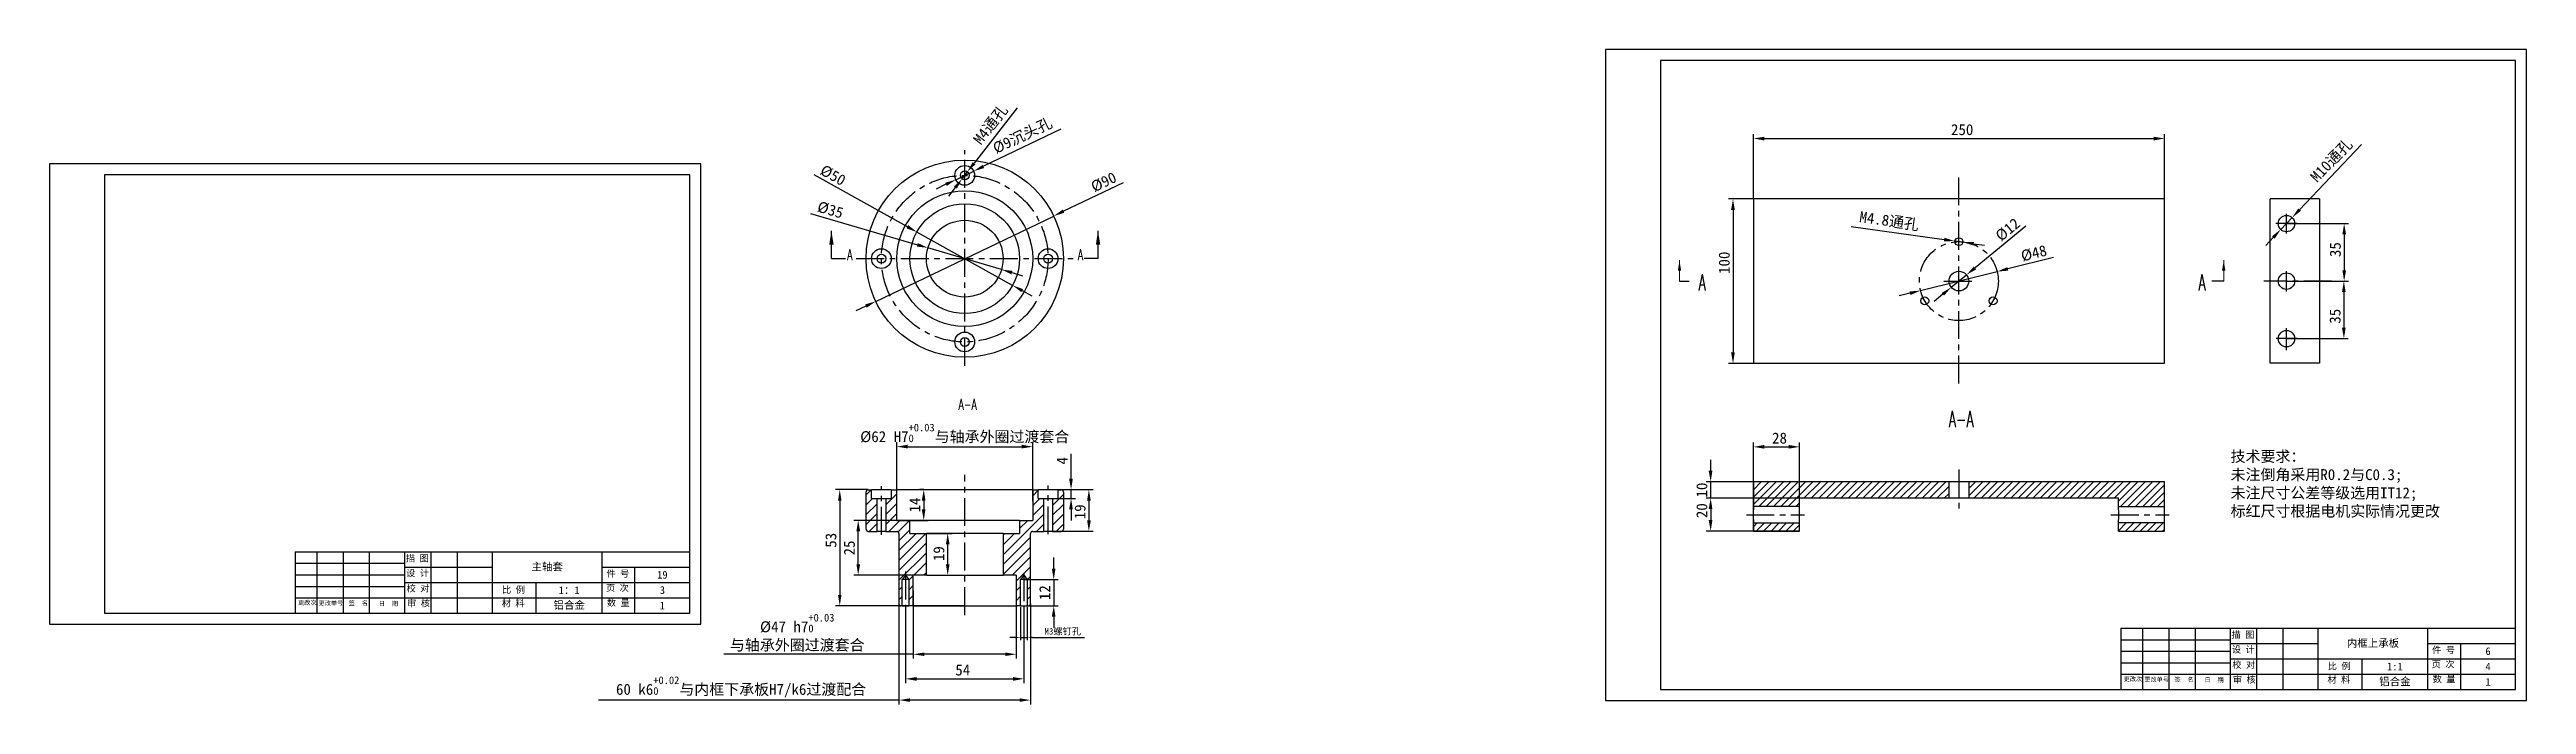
# Model space of a CAD drawing. Header units: millimetres. Extents: x -473 to 6267, y 319 to 3284.
# Drawn here: x 2170 to 3299, y 1808 to 2107 of the extents above; entities that cross this region are included whole.
import ezdxf

# ---------------------------------------------------------------- set-up
doc = ezdxf.new("R2010")
doc.units = ezdxf.units.MM
doc.linetypes.add('CENTERX2', pattern=[20.32, 12.7, -2.54, 2.54, -2.54])
for name, color, linetype in [('10', 7, 'Continuous'), ('SLD-0', 7, 'Continuous'), ('轮廓实线层', 170, 'Continuous')]:
    doc.layers.add(name, color=color, linetype=linetype)
for name, color, linetype, lineweight in [('3mm', 7, 'Continuous', 30), ('中心线层', 1, 'CENTERX2', 25), ('标题栏', 7, 'Continuous', 25)]:
    doc.layers.add(name, color=color, linetype=linetype, lineweight=lineweight)
doc.styles.add('SLDTEXTSTYLE3', font='TXT', dxfattribs={"width": 0.62, "bigfont": 'bigfont'})
doc.styles.add('SLDTEXTSTYLE4', font='TXT', dxfattribs={"width": 0.566667, "bigfont": 'bigfont'})
doc.dimstyles.new('a3', dxfattribs={"dimtxt": 5, "dimasz": 5, "dimexe": 2, "dimexo": 0, "dimgap": 1.524, "dimtad": 1, "dimdec": 1, "dimzin": 0, "dimtxsty": 'Standard', "dimcen": 2.5, "dimazin": 0, "dimtp": 0.21, "dimtfac": 1, "dimtdec": 1, "dimtmove": 0, "dimatfit": 3, "dimfxl": 1, "dimtzin": 0, "dimarcsym": 0})
doc.dimstyles.new('a4', dxfattribs={"dimtxt": 3, "dimasz": 2.5, "dimexe": 1.25, "dimexo": 0.625, "dimtad": 1, "dimtxsty": 'Standard', "dimcen": 2.5, "dimadec": 0, "dimazin": 0, "dimtfac": 1, "dimtmove": 0, "dimatfit": 3, "dimfxl": 1, "dimarcsym": 0})
pattern_1 = [(45, (5697.9843, 3304.0265), (-2.245064, 2.245064), [])]

msp = doc.modelspace()

# ---------------------------------------------------------------- texts
at = {"lineweight": -3, "char_height": 5, "style": 'SLDTEXTSTYLE3'}
for s, insert, attachment_point in [('A', (2533.367, 2015.802), 1), ('A', (2638.655, 2015.802), 1), ('A-A', (2588.325, 1947.483), 2)]:
    msp.add_mtext(s, dxfattribs=dict(at, insert=insert, attachment_point=attachment_point))
at = {"color": 7, "linetype": 'Continuous', "char_height": 7.5, "attachment_point": 1, "style": 'SLDTEXTSTYLE4'}
for insert in [(2921.633, 2004.471), (3149.623, 2004.471)]:
    msp.add_mtext('A', dxfattribs=dict(at, insert=insert))
at = {"layer": '10', "insert": (3041.403, 1942.119), "char_height": 7.5, "attachment_point": 2, "style": 'SLDTEXTSTYLE4'}
msp.add_mtext('A-A', dxfattribs=at)
at = {"layer": 'Defpoints', "attachment_point": 1}
for s, insert, char_height, width in [('{\\fSimSun|b0|i0|c134|p54; 描 图}', (2330.048, 1876.286), 3, 12.20894), ('{\\fSimSun|b0|i0|c134|p54;设 计}', (2332.228, 1869.531), 3, 11.99092), ('{\\fSimSun|b0|i0|c134|p54;件 号}', (2423.577, 1869.313), 3, 14.17108), ('{\\fSimSun|b0|i0|c134|p54;更改次}', (2282.96, 1855.584), 2, 9.37414), ('{\\fSimSun|b0|i0|c134|p54;更改单号}', (2292.331, 1855.366), 2, 12.42695), ('{\\fSimSun|b0|i0|c134|p54;签  名}', (2306.066, 1855.366), 2, 11.99092), ('{\\fSimSun|b0|i0|c134|p54;日  期}', (2319.801, 1855.149), 2, 16.13323), ('{\\fSimSun|b0|i0|c134|p54;校 对}', (2332.446, 1862.557), 3, 11.99092), ('{\\fSimSun|b0|i0|c134|p54;审 核}', (2332.664, 1855.802), 3, 12.20893), ('{\\fSimSun|b0|i0|c134|p54;材 料}', (2375.831, 1855.802), 3, 18.09539), ('{\\fSimSun|b0|i0|c134|p54;比 例}', (2375.959, 1861.936), 3, 12.20893), ('{\\fSimSun|b0|i0|c134|p54;页 次}', (2423.359, 1862.775), 3, 14.60712), ('{\\fSimSun|b0|i0|c134|p54;数 量}', (2423.795, 1856.02), 3, 14.60712)]:
    msp.add_mtext(s, dxfattribs=dict(at, insert=insert, char_height=char_height, width=width))
at = {"layer": 'SLD-0', "linetype": 'Continuous', "lineweight": -3}
for s, width, insert, char_height, attachment_point in [('{\\fSimSun|b0|i0|c134|p54;技术要求：\\P未注倒角采用R0.2与C0.3;\\P未注尺寸公差等级选用IT12;\\P标\\C1;红尺寸\\C256;根据\\C242;\\c2564301;电机实际情况\\C256;更改}', 122.83668, (3164.313, 1923.799), 5, 1), ('{\\fSimSun|b0|i0|c134|p54;内框上承板}', 50, (3229.255, 1835.879), 3.5, 5), ('6', 25, (3281.755, 1832.379), 3.5, 5), ('{\\fSimSun|b0|i0|c134|p54;铝合金}', 30, (3239.255, 1818.379), 3.5, 5), ('{\\fSimSun|b0|i0|c134|p54;1:1}', 30, (3239.255, 1825.379), 3.5, 5), ('4', 25, (3281.755, 1825.379), 3.5, 5), ('1', 25, (3281.755, 1818.379), 3.5, 5)]:
    msp.add_mtext_dynamic_manual_height_columns(s, width=width, gutter_width=17.5, heights=[0], dxfattribs=dict(at, insert=insert, char_height=char_height, attachment_point=attachment_point))
at = {"layer": '标题栏', "linetype": 'Continuous', "lineweight": -3, "char_height": 3.5, "attachment_point": 5}
for s, width, insert in [('{\\fSimSun|b0|i0|c134|p54;主轴套}', 50, (2396.604, 1870.737)), ('19', 25, (2449.104, 1867.237)), ('{\\fSimSun|b0|i0|c134|p54;铝合金}', 30, (2406.604, 1853.237)), ('{\\fSimSun|b0|i0|c134|p54;1：1}', 30, (2406.604, 1860.237)), ('3', 25, (2449.104, 1860.237)), ('1', 25, (2449.104, 1853.237))]:
    msp.add_mtext_dynamic_manual_height_columns(s, width=width, gutter_width=17.5, heights=[0], dxfattribs=dict(at, insert=insert))
at = {"layer": '标题栏', "attachment_point": 1}
for s, insert, char_height, width in [('{\\fSimSun|b0|i0|c134|p54; 描 图}', (3162.698, 1841.428), 3, 12.20894), ('{\\fSimSun|b0|i0|c134|p54;设 计}', (3164.878, 1834.673), 3, 11.99092), ('{\\fSimSun|b0|i0|c134|p54;件 号}', (3256.227, 1834.455), 3, 14.17108), ('{\\fSimSun|b0|i0|c134|p54;更改次}', (3115.61, 1820.726), 2, 9.37414), ('{\\fSimSun|b0|i0|c134|p54;更改单号}', (3124.981, 1820.508), 2, 12.42695), ('{\\fSimSun|b0|i0|c134|p54;签  名}', (3138.716, 1820.508), 2, 11.99092), ('{\\fSimSun|b0|i0|c134|p54;日  期}', (3152.451, 1820.291), 2, 16.13323), ('{\\fSimSun|b0|i0|c134|p54;校 对}', (3165.096, 1827.7), 3, 11.99092), ('{\\fSimSun|b0|i0|c134|p54;审 核}', (3165.314, 1820.944), 3, 12.20893), ('{\\fSimSun|b0|i0|c134|p54;材 料}', (3208.482, 1820.944), 3, 18.09539), ('{\\fSimSun|b0|i0|c134|p54;比 例}', (3208.609, 1827.078), 3, 12.20893), ('{\\fSimSun|b0|i0|c134|p54;页 次}', (3256.009, 1827.917), 3, 14.60712), ('{\\fSimSun|b0|i0|c134|p54;数 量}', (3256.445, 1821.162), 3, 14.60712)]:
    msp.add_mtext(s, dxfattribs=dict(at, insert=insert, char_height=char_height, width=width))

# ---------------------------------------------------------------- blocks, each defined once
blk = doc.blocks.new('*D67')
at = {"layer": 'Defpoints', "color": 0, "transparency": 16777216}
for p in [(2618, 1925.7), (2556, 1900.9), (2618, 1900.9)]:
    blk.add_point(p, dxfattribs=at)
at = {"layer": '轮廓实线层', "color": 0, "lineweight": -2, "transparency": 16777216}
for p, q in [((2556, 1900.9), (2556, 1927.7)), ((2561, 1925.7), (2613, 1925.7)), ((2618, 1900.9), (2618, 1927.7))]:
    blk.add_line(p, q, dxfattribs=at)
at = {"layer": '轮廓实线层', "color": 0, "transparency": 16777216}
for points in [[(2561, 1926.6), (2561, 1924.9), (2556, 1925.7)], [(2613, 1926.6), (2613, 1924.9), (2618, 1925.7)]]:
    blk.add_solid(points, dxfattribs=at)
at = {"layer": '轮廓实线层', "color": 0, "lineweight": -3, "transparency": 16777216, "insert": (2587, 1931.7), "char_height": 5, "width": 125.3, "attachment_point": 5}
blk.add_mtext('%%C62 H7{\\H0.7x;\\S+0.03^ 0;\\fSimSun|b0|i0|c134|p54;\\H1.42857x;与轴承外圈过渡套合}', dxfattribs=at)
blk = doc.blocks.new('*D68')
at = {"layer": 'Defpoints', "color": 0, "transparency": 16777216}
for p in [(2563.5, 1860.1), (2610.5, 1860.1), (2610.5, 1831)]:
    blk.add_point(p, dxfattribs=at)
at = {"layer": '轮廓实线层', "color": 0, "lineweight": -2, "transparency": 16777216}
for p, q in [((2563.5, 1860.1), (2563.5, 1829)), ((2610.5, 1860.1), (2610.5, 1829)), ((2563.5, 1831), (2477.2, 1831)), ((2605.5, 1831), (2568.5, 1831))]:
    blk.add_line(p, q, dxfattribs=at)
at = {"layer": '轮廓实线层', "color": 0, "transparency": 16777216}
for points in [[(2568.5, 1831.8), (2568.5, 1830.2), (2563.5, 1831)], [(2605.5, 1831.8), (2605.5, 1830.2), (2610.5, 1831)]]:
    blk.add_solid(points, dxfattribs=at)
at = {"layer": '轮廓实线层', "color": 0, "lineweight": -3, "transparency": 16777216, "insert": (2510.6, 1840.8), "char_height": 5, "width": 80.262, "attachment_point": 5}
blk.add_mtext('%%C47 h7{\\H0.7x;\\S+0.03^ 0;}\\P{\\fSimSun|b0|i0|c134|p54;\\H1x;与轴承外圈过渡套合}', dxfattribs=at)
blk = doc.blocks.new('*D69')
at = {"layer": 'Defpoints', "color": 0, "transparency": 16777216}
for p in [(2568.3, 1906.1), (2556, 1892.1), (2568.3, 1892.1)]:
    blk.add_point(p, dxfattribs=at)
at = {"layer": '轮廓实线层', "color": 0, "lineweight": -2, "transparency": 16777216}
for p, q in [((2568.3, 1906.1), (2566.3, 1906.1)), ((2568.3, 1901.1), (2568.3, 1897.1)), ((2556, 1892.1), (2570.3, 1892.1))]:
    blk.add_line(p, q, dxfattribs=at)
at = {"layer": '轮廓实线层', "color": 0, "transparency": 16777216}
for points in [[(2567.4, 1901.1), (2569.1, 1901.1), (2568.3, 1906.1)], [(2567.4, 1897.1), (2569.1, 1897.1), (2568.3, 1892.1)]]:
    blk.add_solid(points, dxfattribs=at)
at = {"layer": '轮廓实线层', "color": 0, "lineweight": -3, "transparency": 16777216, "insert": (2564.2, 1899.1), "char_height": 5, "attachment_point": 5, "rotation": 90}
blk.add_mtext('14', dxfattribs=at)
blk = doc.blocks.new('*D70')
at = {"layer": 'Defpoints', "color": 0, "transparency": 16777216}
for p in [(2538.4, 1892.1), (2562, 1892.1), (2569.5, 1867.1)]:
    blk.add_point(p, dxfattribs=at)
at = {"layer": '轮廓实线层', "color": 0, "lineweight": -2, "transparency": 16777216}
for p, q in [((2562, 1892.1), (2536.4, 1892.1)), ((2538.4, 1872.1), (2538.4, 1887.1)), ((2569.5, 1867.1), (2536.4, 1867.1))]:
    blk.add_line(p, q, dxfattribs=at)
at = {"layer": '轮廓实线层', "color": 0, "transparency": 16777216}
for points in [[(2537.6, 1887.1), (2539.3, 1887.1), (2538.4, 1892.1)], [(2537.6, 1872.1), (2539.3, 1872.1), (2538.4, 1867.1)]]:
    blk.add_solid(points, dxfattribs=at)
at = {"layer": '轮廓实线层', "color": 0, "lineweight": -3, "transparency": 16777216, "insert": (2534.4, 1879.5), "char_height": 5, "attachment_point": 5, "rotation": 90}
blk.add_mtext('25', dxfattribs=at)
blk = doc.blocks.new('*D71')
at = {"layer": 'Defpoints', "color": 0, "transparency": 16777216}
for p in [(2569.5, 1886.1), (2569.5, 1867.1), (2579.2, 1867.1)]:
    blk.add_point(p, dxfattribs=at)
at = {"layer": '轮廓实线层', "color": 0, "lineweight": -2, "transparency": 16777216}
for p, q in [((2569.5, 1886.1), (2581.2, 1886.1)), ((2579.2, 1881.1), (2579.2, 1872.1)), ((2569.5, 1867.1), (2581.2, 1867.1))]:
    blk.add_line(p, q, dxfattribs=at)
at = {"layer": '轮廓实线层', "color": 0, "transparency": 16777216}
for points in [[(2578.4, 1881.1), (2580.1, 1881.1), (2579.2, 1886.1)], [(2578.4, 1872.1), (2580.1, 1872.1), (2579.2, 1867.1)]]:
    blk.add_solid(points, dxfattribs=at)
at = {"layer": '轮廓实线层', "color": 0, "lineweight": -3, "transparency": 16777216, "insert": (2575.2, 1876.9), "char_height": 5, "attachment_point": 5, "rotation": 90}
blk.add_mtext('19', dxfattribs=at)
blk = doc.blocks.new('*D72')
at = {"layer": 'Defpoints', "color": 0, "transparency": 16777216}
for p in [(2543, 1906.1), (2530, 1853.1), (2587, 1853.1)]:
    blk.add_point(p, dxfattribs=at)
at = {"layer": '轮廓实线层', "color": 0, "lineweight": -2, "transparency": 16777216}
for p, q in [((2543, 1906.1), (2528, 1906.1)), ((2530, 1901.1), (2530, 1858.1)), ((2587, 1853.1), (2528, 1853.1))]:
    blk.add_line(p, q, dxfattribs=at)
at = {"layer": '轮廓实线层', "color": 0, "transparency": 16777216}
for points in [[(2529.2, 1901.1), (2530.8, 1901.1), (2530, 1906.1)], [(2529.2, 1858.1), (2530.8, 1858.1), (2530, 1853.1)]]:
    blk.add_solid(points, dxfattribs=at)
at = {"layer": '轮廓实线层', "color": 0, "lineweight": -3, "transparency": 16777216, "insert": (2526, 1883), "char_height": 5, "attachment_point": 5, "rotation": 90}
blk.add_mtext('53', dxfattribs=at)
blk = doc.blocks.new('*D73')
at = {"layer": 'Defpoints', "color": 0, "transparency": 16777216}
for p in [(2625, 1906.1), (2625, 1887.1), (2643.6, 1887.1)]:
    blk.add_point(p, dxfattribs=at)
at = {"layer": '轮廓实线层', "color": 0, "lineweight": -2, "transparency": 16777216}
for p, q in [((2625, 1906.1), (2645.6, 1906.1)), ((2643.6, 1901.1), (2643.6, 1892.1)), ((2625, 1887.1), (2645.6, 1887.1))]:
    blk.add_line(p, q, dxfattribs=at)
at = {"layer": '轮廓实线层', "color": 0, "transparency": 16777216}
for points in [[(2642.8, 1901.1), (2644.5, 1901.1), (2643.6, 1906.1)], [(2642.8, 1892.1), (2644.5, 1892.1), (2643.6, 1887.1)]]:
    blk.add_solid(points, dxfattribs=at)
at = {"layer": '轮廓实线层', "color": 0, "lineweight": -3, "transparency": 16777216, "insert": (2639.6, 1896), "char_height": 5, "attachment_point": 5, "rotation": 90}
blk.add_mtext('19', dxfattribs=at)
blk = doc.blocks.new('*D74')
at = {"layer": 'Defpoints', "color": 0, "transparency": 16777216}
for p in [(2614, 1865.1), (2614, 1853.1), (2627.6, 1853.1)]:
    blk.add_point(p, dxfattribs=at)
at = {"layer": '轮廓实线层', "color": 0, "lineweight": -2, "transparency": 16777216}
for p, q in [((2614, 1865.1), (2629.6, 1865.1)), ((2627.6, 1870.1), (2627.6, 1875.1)), ((2627.6, 1865.1), (2627.6, 1853.1)), ((2614, 1853.1), (2629.6, 1853.1)), ((2627.6, 1848.1), (2627.6, 1843.1))]:
    blk.add_line(p, q, dxfattribs=at)
at = {"layer": '轮廓实线层', "color": 0, "transparency": 16777216}
for points in [[(2626.7, 1870.1), (2628.4, 1870.1), (2627.6, 1865.1)], [(2626.7, 1848.1), (2628.4, 1848.1), (2627.6, 1853.1)]]:
    blk.add_solid(points, dxfattribs=at)
at = {"layer": '轮廓实线层', "color": 0, "lineweight": -3, "transparency": 16777216, "insert": (2623.5, 1859.1), "char_height": 5, "attachment_point": 5, "rotation": 90}
blk.add_mtext('12', dxfattribs=at)
blk = doc.blocks.new('*D75')
at = {"layer": 'Defpoints', "color": 0, "transparency": 16777216}
for p in [(2585.8, 2047.9), (2588.2, 2051.1)]:
    blk.add_point(p, dxfattribs=at)
at = {"layer": '轮廓实线层', "color": 0, "lineweight": -2, "transparency": 16777216}
for p, q in [((2610.9, 2080.3), (2591.3, 2055)), ((2585.8, 2047.9), (2588.2, 2051.1)), ((2582.7, 2043.9), (2579.6, 2040))]:
    blk.add_line(p, q, dxfattribs=at)
at = {"layer": '轮廓实线层', "color": 0, "transparency": 16777216}
for points in [[(2582.1, 2044.4), (2583.4, 2043.4), (2585.8, 2047.9)], [(2590.6, 2055.5), (2591.9, 2054.5), (2588.2, 2051.1)]]:
    blk.add_solid(points, dxfattribs=at)
at = {"layer": '轮廓实线层', "color": 0, "lineweight": -3, "transparency": 16777216, "insert": (2598.9, 2072.5), "char_height": 5, "width": 26.347, "attachment_point": 5, "rotation": 52.2201}
blk.add_mtext('M4{\\fSimSun|b0|i0|c134|p54;通孔}', dxfattribs=at)
blk = doc.blocks.new('*D76')
at = {"layer": 'Defpoints', "color": 0, "transparency": 16777216}
for p in [(2582.9, 2047.5), (2591.1, 2051.4)]:
    blk.add_point(p, dxfattribs=at)
at = {"layer": '轮廓实线层', "color": 0, "lineweight": -2, "transparency": 16777216}
for p, q in [((2630.9, 2070.6), (2595.6, 2053.6)), ((2578.4, 2045.4), (2573.9, 2043.2)), ((2582.9, 2047.5), (2591.1, 2051.4))]:
    blk.add_line(p, q, dxfattribs=at)
at = {"layer": '轮廓实线层', "color": 0, "transparency": 16777216}
for points in [[(2578.1, 2046.1), (2578.8, 2044.6), (2582.9, 2047.5)], [(2595.2, 2054.3), (2595.9, 2052.8), (2591.1, 2051.4)]]:
    blk.add_solid(points, dxfattribs=at)
at = {"layer": '轮廓实线层', "color": 0, "lineweight": -3, "transparency": 16777216, "insert": (2613.4, 2067.5), "char_height": 5, "width": 37.684, "attachment_point": 5, "rotation": 25.6791}
blk.add_mtext('%%C9{\\fSimSun|b0|i0|c134|p54;沉头孔}', dxfattribs=at)
blk = doc.blocks.new('*D77')
at = {"layer": 'Defpoints', "color": 0, "transparency": 16777216}
for p in [(2629.5, 1906.1), (2629.5, 1902.1), (2635.5, 1902.1)]:
    blk.add_point(p, dxfattribs=at)
at = {"layer": '轮廓实线层', "color": 0, "lineweight": -2, "transparency": 16777216}
for p, q in [((2635.5, 1911.1), (2635.5, 1922.5)), ((2629.5, 1906.1), (2637.5, 1906.1)), ((2629.5, 1902.1), (2637.5, 1902.1)), ((2635.5, 1902.1), (2635.5, 1906.1)), ((2635.5, 1897.1), (2635.5, 1892.1))]:
    blk.add_line(p, q, dxfattribs=at)
at = {"layer": '轮廓实线层', "color": 0, "transparency": 16777216}
for points in [[(2634.6, 1911.1), (2636.3, 1911.1), (2635.5, 1906.1)], [(2634.6, 1897.1), (2636.3, 1897.1), (2635.5, 1902.1)]]:
    blk.add_solid(points, dxfattribs=at)
at = {"layer": '轮廓实线层', "color": 0, "lineweight": -3, "transparency": 16777216, "insert": (2631.4, 1919.3), "char_height": 5, "attachment_point": 5, "rotation": 90}
blk.add_mtext('4', dxfattribs=at)
blk = doc.blocks.new('*D78')
at = {"layer": 'Defpoints', "color": 0, "transparency": 16777216}
for p in [(2557, 1854.1), (2617, 1854.1), (2617, 1810.1)]:
    blk.add_point(p, dxfattribs=at)
at = {"layer": '轮廓实线层', "color": 0, "lineweight": -2, "transparency": 16777216}
for p, q in [((2557, 1854.1), (2557, 1808.1)), ((2617, 1854.1), (2617, 1808.1)), ((2557, 1810.1), (2419.9, 1810.1)), ((2612, 1810.1), (2562, 1810.1))]:
    blk.add_line(p, q, dxfattribs=at)
at = {"layer": '轮廓实线层', "color": 0, "transparency": 16777216}
for points in [[(2562, 1810.9), (2562, 1809.3), (2557, 1810.1)], [(2612, 1810.9), (2612, 1809.3), (2617, 1810.1)]]:
    blk.add_solid(points, dxfattribs=at)
at = {"layer": '轮廓实线层', "color": 0, "lineweight": -3, "transparency": 16777216, "insert": (2485, 1816.1), "char_height": 5, "width": 128.565, "attachment_point": 5}
blk.add_mtext('60 k6{\\H0.7x;\\S+0.02^ 0;\\fSimSun|b0|i0|c134|p54;\\H1.42857x;与内框下承板H7/k6过渡配合}', dxfattribs=at)
blk = doc.blocks.new('*D79')
at = {"layer": 'Defpoints', "color": 0, "transparency": 16777216}
for p in [(2627.6, 2030.9), (2546.4, 1992)]:
    blk.add_point(p, dxfattribs=at)
at = {"layer": '轮廓实线层', "color": 0, "lineweight": -2, "transparency": 16777216}
for p, q in [((2659.2, 2046.1), (2632.1, 2033.1)), ((2546.4, 1992), (2627.6, 2030.9)), ((2541.9, 1989.8), (2537.4, 1987.7))]:
    blk.add_line(p, q, dxfattribs=at)
at = {"layer": '轮廓实线层', "color": 0, "transparency": 16777216}
for points in [[(2631.7, 2033.9), (2632.4, 2032.4), (2627.6, 2030.9)], [(2541.6, 1990.6), (2542.3, 1989.1), (2546.4, 1992)]]:
    blk.add_solid(points, dxfattribs=at)
at = {"layer": '轮廓实线层', "color": 0, "lineweight": -3, "transparency": 16777216, "insert": (2650.4, 2046.4), "char_height": 5, "attachment_point": 5, "rotation": 25.6467}
blk.add_mtext('%%C90', dxfattribs=at)
blk = doc.blocks.new('*D80')
at = {"layer": 'Defpoints', "color": 0, "transparency": 16777216}
for p in [(2565.2, 2023.6), (2608.8, 1999.3)]:
    blk.add_point(p, dxfattribs=at)
at = {"layer": '轮廓实线层', "color": 0, "lineweight": -2, "transparency": 16777216}
for p, q in [((2518.2, 2049.8), (2560.8, 2026.1)), ((2608.8, 1999.3), (2565.2, 2023.6)), ((2613.2, 1996.9), (2617.6, 1994.5))]:
    blk.add_line(p, q, dxfattribs=at)
at = {"layer": '轮廓实线层', "color": 0, "transparency": 16777216}
for points in [[(2561.2, 2026.8), (2560.4, 2025.3), (2565.2, 2023.6)], [(2613.6, 1997.6), (2612.8, 1996.2), (2608.8, 1999.3)]]:
    blk.add_solid(points, dxfattribs=at)
at = {"layer": '轮廓实线层', "color": 0, "lineweight": -3, "transparency": 16777216, "insert": (2526.9, 2049.5), "char_height": 5, "attachment_point": 5, "rotation": 330.9048}
blk.add_mtext('%%C50', dxfattribs=at)
blk = doc.blocks.new('*D81')
at = {"layer": 'Defpoints', "color": 0, "transparency": 16777216}
for p in [(2570.2, 2016.4), (2603.8, 2006.5)]:
    blk.add_point(p, dxfattribs=at)
at = {"layer": '轮廓实线层', "color": 0, "lineweight": -2, "transparency": 16777216}
for p, q in [((2516.7, 2032.1), (2565.4, 2017.8)), ((2603.8, 2006.5), (2570.2, 2016.4)), ((2608.6, 2005.1), (2613.4, 2003.7))]:
    blk.add_line(p, q, dxfattribs=at)
at = {"layer": '轮廓实线层', "color": 0, "transparency": 16777216}
for points in [[(2565.6, 2018.6), (2565.2, 2017), (2570.2, 2016.4)], [(2608.8, 2005.9), (2608.3, 2004.3), (2603.8, 2006.5)]]:
    blk.add_solid(points, dxfattribs=at)
at = {"layer": '轮廓实线层', "color": 0, "lineweight": -3, "transparency": 16777216, "insert": (2525.7, 2033.7), "char_height": 5, "attachment_point": 5, "rotation": 343.6088}
blk.add_mtext('%%C35', dxfattribs=at)
blk = doc.blocks.new('*D93')
at = {"layer": 'Defpoints', "color": 0, "transparency": 16777216}
for p in [(3134.2, 2066.3), (2946.7, 2038.7), (3134.2, 2038.7)]:
    blk.add_point(p, dxfattribs=at)
at = {"layer": '轮廓实线层', "color": 0, "lineweight": -2, "transparency": 16777216}
for p, q in [((2946.7, 2038.7), (2946.7, 2068.3)), ((3134.2, 2038.7), (3134.2, 2068.3)), ((2951.7, 2066.3), (3129.2, 2066.3))]:
    blk.add_line(p, q, dxfattribs=at)
at = {"layer": '轮廓实线层', "color": 0, "transparency": 16777216}
for points in [[(2951.7, 2067.1), (2951.7, 2065.4), (2946.7, 2066.3)], [(3129.2, 2067.1), (3129.2, 2065.4), (3134.2, 2066.3)]]:
    blk.add_solid(points, dxfattribs=at)
at = {"layer": '轮廓实线层', "color": 0, "lineweight": -3, "transparency": 16777216, "insert": (3041.9, 2070.3), "char_height": 5, "attachment_point": 5}
blk.add_mtext('250', dxfattribs=at)
blk = doc.blocks.new('*D94')
at = {"layer": 'Defpoints', "color": 0, "transparency": 16777216}
for p in [(2946.7, 2038.7), (2937.4, 1963.7), (2946.7, 1963.7)]:
    blk.add_point(p, dxfattribs=at)
at = {"layer": '轮廓实线层', "color": 0, "lineweight": -2, "transparency": 16777216}
for p, q in [((2946.7, 2038.7), (2935.4, 2038.7)), ((2937.4, 2033.7), (2937.4, 1968.7)), ((2946.7, 1963.7), (2935.4, 1963.7))]:
    blk.add_line(p, q, dxfattribs=at)
at = {"layer": '轮廓实线层', "color": 0, "transparency": 16777216}
for points in [[(2936.5, 2033.7), (2938.2, 2033.7), (2937.4, 2038.7)], [(2936.5, 1968.7), (2938.2, 1968.7), (2937.4, 1963.7)]]:
    blk.add_solid(points, dxfattribs=at)
at = {"layer": '轮廓实线层', "color": 0, "lineweight": -3, "transparency": 16777216, "insert": (2933.4, 2009.6), "char_height": 5, "attachment_point": 5, "rotation": 90}
blk.add_mtext('100', dxfattribs=at)
blk = doc.blocks.new('*D95')
at = {"layer": 'Defpoints', "color": 0, "transparency": 16777216}
for p in [(3043.9, 2004.1), (3036.9, 1998.4)]:
    blk.add_point(p, dxfattribs=at)
at = {"layer": '轮廓实线层', "color": 0, "lineweight": -2, "transparency": 16777216}
for p, q in [((3070.9, 2026.3), (3047.8, 2007.3)), ((3036.9, 1998.4), (3043.9, 2004.1)), ((3033.1, 1995.2), (3029.2, 1992))]:
    blk.add_line(p, q, dxfattribs=at)
at = {"layer": '轮廓实线层', "color": 0, "transparency": 16777216}
for points in [[(3047.2, 2007.9), (3048.3, 2006.6), (3043.9, 2004.1)], [(3032.5, 1995.8), (3033.6, 1994.6), (3036.9, 1998.4)]]:
    blk.add_solid(points, dxfattribs=at)
at = {"layer": '轮廓实线层', "color": 0, "lineweight": -3, "transparency": 16777216, "insert": (3062.7, 2024.7), "char_height": 5, "attachment_point": 5, "rotation": 39.3511}
blk.add_mtext('%%C12', dxfattribs=at)
blk = doc.blocks.new('*D96')
at = {"layer": 'Defpoints', "color": 0, "transparency": 16777216}
for p in [(3057.9, 2005.6), (3022.9, 1996.9)]:
    blk.add_point(p, dxfattribs=at)
at = {"layer": '轮廓实线层', "color": 0, "lineweight": -2, "transparency": 16777216}
for p, q in [((3083.5, 2012), (3062.7, 2006.8)), ((3022.9, 1996.9), (3057.9, 2005.6)), ((3018.1, 1995.7), (3013.2, 1994.5))]:
    blk.add_line(p, q, dxfattribs=at)
at = {"layer": '轮廓实线层', "color": 0, "transparency": 16777216}
for points in [[(3062.5, 2007.6), (3062.9, 2006), (3057.9, 2005.6)], [(3017.9, 1996.5), (3018.3, 1994.9), (3022.9, 1996.9)]]:
    blk.add_solid(points, dxfattribs=at)
at = {"layer": '轮廓实线层', "color": 0, "lineweight": -3, "transparency": 16777216, "insert": (3074.6, 2013.9), "char_height": 5, "attachment_point": 5, "rotation": 13.9988}
blk.add_mtext('%%C48', dxfattribs=at)
blk = doc.blocks.new('*D97')
at = {"layer": 'Defpoints', "color": 0, "transparency": 16777216}
for p in [(3038.6, 2019.5), (3042.2, 2019)]:
    blk.add_point(p, dxfattribs=at)
at = {"layer": '轮廓实线层', "color": 0, "lineweight": -2, "transparency": 16777216}
for p, q in [((2991.3, 2026.1), (3033.7, 2020.2)), ((3042.2, 2019), (3038.6, 2019.5)), ((3047.1, 2018.3), (3052.1, 2017.6))]:
    blk.add_line(p, q, dxfattribs=at)
at = {"layer": '轮廓实线层', "color": 0, "transparency": 16777216}
for points in [[(3033.8, 2021), (3033.6, 2019.4), (3038.6, 2019.5)], [(3047.3, 2019.1), (3047, 2017.5), (3042.2, 2019)]]:
    blk.add_solid(points, dxfattribs=at)
at = {"layer": '轮廓实线层', "color": 0, "lineweight": -3, "transparency": 16777216, "insert": (3008.6, 2028.5), "char_height": 5, "width": 39.306, "attachment_point": 5, "rotation": 351.9816}
blk.add_mtext('M4.8{\\fSimSun|b0|i0|c134|p54;通孔}', dxfattribs=at)
blk = doc.blocks.new('*D98')
at = {"layer": 'Defpoints', "color": 0, "transparency": 16777216}
for p in [(2927.2, 1909.7), (2946.7, 1909.7), (2967.7, 1902.2)]:
    blk.add_point(p, dxfattribs=at)
at = {"layer": '轮廓实线层', "color": 0, "lineweight": -2, "transparency": 16777216}
for p, q in [((2946.7, 1909.7), (2925.2, 1909.7)), ((2927.2, 1914.7), (2927.2, 1919.7)), ((2927.2, 1902.2), (2927.2, 1909.7)), ((2967.7, 1902.2), (2925.2, 1902.2)), ((2927.2, 1897.2), (2927.2, 1892.2))]:
    blk.add_line(p, q, dxfattribs=at)
at = {"layer": '轮廓实线层', "color": 0, "transparency": 16777216}
for points in [[(2926.3, 1914.7), (2928, 1914.7), (2927.2, 1909.7)], [(2926.3, 1897.2), (2928, 1897.2), (2927.2, 1902.2)]]:
    blk.add_solid(points, dxfattribs=at)
at = {"layer": '轮廓实线层', "color": 0, "lineweight": -3, "transparency": 16777216, "insert": (2923.2, 1905.9), "char_height": 5, "attachment_point": 5, "rotation": 90}
blk.add_mtext('10', dxfattribs=at)
blk = doc.blocks.new('*D99')
at = {"layer": 'Defpoints', "color": 0, "transparency": 16777216}
for p in [(2967.7, 1902.2), (2927.2, 1887.2), (2967.7, 1887.2)]:
    blk.add_point(p, dxfattribs=at)
at = {"layer": '轮廓实线层', "color": 0, "lineweight": -2, "transparency": 16777216}
for p, q in [((2967.7, 1902.2), (2925.2, 1902.2)), ((2967.7, 1887.2), (2925.2, 1887.2)), ((2927.2, 1897.2), (2927.2, 1892.2))]:
    blk.add_line(p, q, dxfattribs=at)
at = {"layer": '轮廓实线层', "color": 0, "transparency": 16777216}
for points in [[(2926.3, 1897.2), (2928, 1897.2), (2927.2, 1902.2)], [(2926.3, 1892.2), (2928, 1892.2), (2927.2, 1887.2)]]:
    blk.add_solid(points, dxfattribs=at)
at = {"layer": '轮廓实线层', "color": 0, "lineweight": -3, "transparency": 16777216, "insert": (2923.2, 1896.5), "char_height": 5, "attachment_point": 5, "rotation": 90}
blk.add_mtext('20', dxfattribs=at)
blk = doc.blocks.new('*D100')
at = {"layer": 'Defpoints', "color": 0, "transparency": 16777216}
for p in [(2967.7, 1925.6), (2946.7, 1887.2), (2967.7, 1887.2)]:
    blk.add_point(p, dxfattribs=at)
at = {"layer": '轮廓实线层', "color": 0, "lineweight": -2, "transparency": 16777216}
for p, q in [((2946.7, 1887.2), (2946.7, 1927.6)), ((2951.7, 1925.6), (2962.7, 1925.6)), ((2967.7, 1887.2), (2967.7, 1927.6))]:
    blk.add_line(p, q, dxfattribs=at)
at = {"layer": '轮廓实线层', "color": 0, "transparency": 16777216}
for points in [[(2951.7, 1926.5), (2951.7, 1924.8), (2946.7, 1925.6)], [(2962.7, 1926.5), (2962.7, 1924.8), (2967.7, 1925.6)]]:
    blk.add_solid(points, dxfattribs=at)
at = {"layer": '轮廓实线层', "color": 0, "lineweight": -3, "transparency": 16777216, "insert": (2958.6, 1929.6), "char_height": 5, "attachment_point": 5}
blk.add_mtext('28', dxfattribs=at)
blk = doc.blocks.new('*D101')
at = {"layer": 'Defpoints', "color": 0, "transparency": 16777216}
for p in [(3189.9, 2027.5), (3189.8, 2001.2), (3216.1, 2001.2)]:
    blk.add_point(p, dxfattribs=at)
at = {"layer": '轮廓实线层', "color": 0, "lineweight": -2, "transparency": 16777216}
for p, q in [((3189.9, 2027.5), (3218.1, 2027.5)), ((3216.1, 2022.5), (3216.1, 2006.2)), ((3189.8, 2001.2), (3218.1, 2001.2))]:
    blk.add_line(p, q, dxfattribs=at)
at = {"layer": '轮廓实线层', "color": 0, "transparency": 16777216}
for points in [[(3215.3, 2022.5), (3217, 2022.5), (3216.1, 2027.5)], [(3215.3, 2006.2), (3217, 2006.2), (3216.1, 2001.2)]]:
    blk.add_solid(points, dxfattribs=at)
at = {"layer": '轮廓实线层', "color": 0, "lineweight": -3, "transparency": 16777216, "insert": (3212.1, 2015.6), "char_height": 5, "attachment_point": 5, "rotation": 90}
blk.add_mtext('35', dxfattribs=at)
blk = doc.blocks.new('*D102')
at = {"layer": 'Defpoints', "color": 0, "transparency": 16777216}
for p in [(3189.8, 2001.2), (3189.8, 1975), (3216, 1975)]:
    blk.add_point(p, dxfattribs=at)
at = {"layer": '轮廓实线层', "color": 0, "lineweight": -2, "transparency": 16777216}
for p, q in [((3189.8, 2001.2), (3218, 2001.2)), ((3216, 1996.2), (3216, 1980)), ((3189.8, 1975), (3218, 1975))]:
    blk.add_line(p, q, dxfattribs=at)
at = {"layer": '轮廓实线层', "color": 0, "transparency": 16777216}
for points in [[(3215.1, 1996.2), (3216.8, 1996.2), (3216, 2001.2)], [(3215.1, 1980), (3216.8, 1980), (3216, 1975)]]:
    blk.add_solid(points, dxfattribs=at)
at = {"layer": '轮廓实线层', "color": 0, "lineweight": -3, "transparency": 16777216, "insert": (3212, 1985.2), "char_height": 5, "attachment_point": 5, "rotation": 90}
blk.add_mtext('35', dxfattribs=at)
blk = doc.blocks.new('*D103')
at = {"layer": 'Defpoints', "color": 0, "transparency": 16777216}
for p in [(3187.2, 2024.8), (3192.4, 2030.2)]:
    blk.add_point(p, dxfattribs=at)
at = {"layer": '轮廓实线层', "color": 0, "lineweight": -2, "transparency": 16777216}
for p, q in [((3224, 2063.5), (3195.8, 2033.8)), ((3187.2, 2024.8), (3192.4, 2030.2)), ((3183.8, 2021.1), (3180.4, 2017.5))]:
    blk.add_line(p, q, dxfattribs=at)
at = {"layer": '轮廓实线层', "color": 0, "transparency": 16777216}
for points in [[(3195.2, 2034.4), (3196.4, 2033.3), (3192.4, 2030.2)], [(3183.2, 2021.7), (3184.4, 2020.6), (3187.2, 2024.8)]]:
    blk.add_solid(points, dxfattribs=at)
at = {"layer": '轮廓实线层', "color": 0, "lineweight": -3, "transparency": 16777216, "insert": (3210.4, 2056.1), "char_height": 5, "attachment_point": 5, "rotation": 46.5294}
blk.add_mtext('M10{\\fSimSun|b0|i0|c134|p54;通孔}', dxfattribs=at)
blk = doc.blocks.new('*D11')
at = {"layer": 'Defpoints', "color": 0, "transparency": 16777216}
for p in [(2560, 1852.3), (2614, 1852.2), (2614, 1819.8)]:
    blk.add_point(p, dxfattribs=at)
at = {"layer": '轮廓实线层', "color": 0, "lineweight": -2, "transparency": 16777216}
for p, q in [((2560, 1852.3), (2560, 1817.8)), ((2614, 1852.2), (2614, 1817.8)), ((2565, 1819.8), (2609, 1819.8))]:
    blk.add_line(p, q, dxfattribs=at)
at = {"layer": '轮廓实线层', "color": 0, "transparency": 16777216}
for points in [[(2565, 1820.6), (2565, 1818.9), (2560, 1819.8)], [(2609, 1820.6), (2609, 1818.9), (2614, 1819.8)]]:
    blk.add_solid(points, dxfattribs=at)
at = {"layer": '轮廓实线层', "color": 0, "lineweight": -3, "transparency": 16777216, "insert": (2586.1, 1823.8), "char_height": 5, "attachment_point": 5}
blk.add_mtext('54', dxfattribs=at)
blk = doc.blocks.new('*D12')
at = {"layer": 'Defpoints', "color": 0, "transparency": 16777216}
for p in [(2612.5, 1853.1), (2615.5, 1853.1), (2615.5, 1838.7)]:
    blk.add_point(p, dxfattribs=at)
at = {"layer": '轮廓实线层', "color": 0, "lineweight": -2, "transparency": 16777216}
for p, q in [((2612.5, 1852.5), (2612.5, 1837.4)), ((2615.5, 1852.5), (2615.5, 1837.4)), ((2610, 1838.7), (2607.5, 1838.7)), ((2612.5, 1838.7), (2615.5, 1838.7)), ((2618, 1838.7), (2641.6, 1838.7))]:
    blk.add_line(p, q, dxfattribs=at)
at = {"layer": '轮廓实线层', "color": 0, "transparency": 16777216}
for points in [[(2610, 1839.1), (2610, 1838.3), (2612.5, 1838.7)], [(2618, 1839.1), (2618, 1838.3), (2615.5, 1838.7)]]:
    blk.add_solid(points, dxfattribs=at)
at = {"layer": '轮廓实线层', "color": 0, "lineweight": -3, "transparency": 16777216, "insert": (2631.7, 1841.3), "char_height": 3, "attachment_point": 5}
blk.add_mtext('M3{\\fSimSun|b0|i0|c134|p54;螺钉孔}', dxfattribs=at)

# ---------------------------------------------------------------- dimensions: what is measured, and where the dimension line sits
at = {"layer": '轮廓实线层', "lineweight": -3}
for p1, p2, text, picture, middle in [((2582.942, 2047.522), (2591.053, 2051.422), '%%C9{\\fSimSun|b0|i0|c134|p54;沉头孔}', '*D76', (2613.397, 2067.482)), ((2585.773, 2047.891), (2588.223, 2051.053), 'M4{\\fSimSun|b0|i0|c134|p54;通孔}', '*D75', (2598.889, 2072.545))]:
    dim = msp.add_diameter_dim_2p(p1=p1, p2=p2, text=text, dimstyle='a3', dxfattribs=at)
    dim.commit()
    dim.dimension.update_dxf_attribs({"geometry": picture, "text_midpoint": middle})
for base, p1, p2, text, dimstyle, picture, middle in [((3134.158, 2066.254), (2946.658, 2038.728), (3134.158, 2038.728), '250', 'a3', '*D93', (3041.897, 2066.254)), ((2617.998, 1925.726), (2555.998, 1900.927), (2617.998, 1900.927), '%%C62 H7{\\H0.7x;\\S+0.03^ 0;\\fSimSun|b0|i0|c134|p54;\\H1.42857x;与轴承外圈过渡套合}', 'a3', '*D67', (2586.998, 1925.726)), ((2967.658, 1925.62), (2946.658, 1887.16), (2967.658, 1887.16), '28', 'a3', '*D100', (2958.616, 1925.62)), ((2616.998, 1810.097), (2556.998, 1854.082), (2616.998, 1854.082), '60 k6{\\H0.7x;\\S+0.02^ 0;\\fSimSun|b0|i0|c134|p54;\\H1.42857x;与内框下承板H7/k6过渡配合}', 'a3', '*D78', (2485.04, 1810.097)), ((2610.498, 1830.998), (2563.498, 1860.082), (2610.498, 1860.082), '%%C47 h7{\\H0.7x;\\S+0.03^ 0;}\\P{\\fSimSun|b0|i0|c134|p54;\\H1x;与轴承外圈过渡套合}', 'a3', '*D68', (2510.572, 1830.998)), ((2615.498, 1838.687), (2612.498, 1853.082), (2615.498, 1853.082), 'M3{\\fSimSun|b0|i0|c134|p54;螺钉孔}', 'a4', '*D12', (2631.66, 1838.687)), ((2613.998, 1819.759), (2559.998, 1852.271), (2613.998, 1852.17), '54', 'a3', '*D11', (2586.078, 1819.759))]:
    dim = msp.add_linear_dim(base=base, p1=p1, p2=p2, text=text, dimstyle=dimstyle, dxfattribs=at)
    dim.commit()
    dim.dimension.update_dxf_attribs({"geometry": picture, "text_midpoint": middle, "dimtype": 160})
for p1, p2, text, picture, middle in [((3187.242, 2024.756), (3192.402, 2030.199), 'M10{\\fSimSun|b0|i0|c134|p54;通孔}', '*D103', (3213.833, 2052.806)), ((2608.843, 1999.315), (2565.152, 2023.628), '%%C50', '*D80', (2524.95, 2046)), ((2546.431, 1991.995), (2627.564, 2030.949), '%%C90', '*D79', (2652.159, 2042.757)), ((2603.787, 2006.533), (2570.209, 2016.41), '%%C35', '*D81', (2524.582, 2029.832))]:
    dim = msp.add_diameter_dim_2p(p1=p1, p2=p2, text=text, dimstyle='a3', dxfattribs=at)
    dim.commit()
    dim.dimension.update_dxf_attribs({"geometry": picture, "text_midpoint": middle, "dimtype": 163})
for base, p1, p2, text, picture, middle in [((2937.376, 1963.728), (2946.658, 2038.728), (2946.658, 1963.728), '100', '*D94', (2937.376, 2009.636)), ((3216.127, 2001.228), (3189.852, 2027.481), (3189.822, 2001.228), '35', '*D101', (3216.127, 2015.632)), ((3215.982, 1974.978), (3189.822, 2001.228), (3189.836, 1974.978), '35', '*D102', (3215.982, 1985.191)), ((2635.46, 1902.082), (2629.498, 1906.082), (2629.498, 1902.082), '4', '*D77', (2635.46, 1919.273)), ((2927.179, 1909.66), (2967.658, 1902.16), (2946.658, 1909.66), '10', '*D98', (2927.179, 1905.91)), ((2529.998, 1853.082), (2542.998, 1906.082), (2586.998, 1853.082), '53', '*D72', (2529.998, 1882.976)), ((2568.256, 1892.082), (2568.256, 1906.082), (2555.998, 1892.082), '14', '*D69', (2568.256, 1899.082)), ((2643.65, 1887.082), (2624.998, 1906.082), (2624.998, 1887.082), '19', '*D73', (2643.65, 1896.014)), ((2927.179, 1887.16), (2967.658, 1902.16), (2967.658, 1887.16), '20', '*D99', (2927.179, 1896.535)), ((2538.444, 1892.082), (2569.498, 1867.082), (2561.998, 1892.082), '25', '*D70', (2538.444, 1879.503)), ((2579.248, 1867.082), (2569.498, 1886.082), (2569.498, 1867.082), '19', '*D71', (2579.248, 1876.894)), ((2627.568, 1853.082), (2613.998, 1865.082), (2613.998, 1853.082), '12', '*D74', (2627.568, 1859.082))]:
    dim = msp.add_linear_dim(base=base, p1=p1, p2=p2, angle=90, text=text, dimstyle='a3', dxfattribs=at)
    dim.commit()
    dim.dimension.update_dxf_attribs({"geometry": picture, "text_midpoint": middle, "dimtype": 160})
at = {"layer": '轮廓实线层', "color": 1, "lineweight": -3}
for p1, p2, text, picture, middle in [((3042.19, 2018.976), (3038.625, 2019.479), 'M4.8{\\fSimSun|b0|i0|c134|p54;通孔}', '*D97', (3007.978, 2023.796)), ((3036.928, 1998.374), (3043.888, 2004.081), '%%C12', '*D95', (3065.238, 2021.588))]:
    dim = msp.add_diameter_dim_2p(p1=p1, p2=p2, text=text, dimstyle='a3', dxfattribs=at)
    dim.commit()
    dim.dimension.update_dxf_attribs({"geometry": picture, "text_midpoint": middle, "dimtype": 163})
dim = msp.add_diameter_dim_2p(p1=(3022.942, 1996.873), p2=(3057.873, 2005.582), text='%%C48', dimstyle='a3', dxfattribs=at)
dim.commit()
dim.dimension.update_dxf_attribs({"geometry": '*D96', "text_midpoint": (3074.55, 2013.887)})

# ---------------------------------------------------------------- hatches: boundary and pattern name
at = {"layer": '轮廓实线层', "lineweight": -3}
h = msp.add_hatch(dxfattribs=at)
h.set_pattern_fill('ANSI31', color=5, scale=0.75)
h.set_pattern_definition([(45, (4675.3438, 2947.7279), (-1.683798, 1.683798), [])])
h.paths.add_polyline_path([(2967.658, 1898.41), (2967.658, 1902.16), (3035.908, 1902.16), (3035.908, 1909.66), (2946.658, 1909.66), (2946.658, 1898.41)])
h.paths.add_polyline_path([(2967.658, 1887.16), (2967.658, 1890.91), (2946.658, 1890.91), (2946.658, 1887.16)])
h.paths.add_polyline_path([(3113.158, 1902.16), (3113.158, 1898.41), (3134.158, 1898.41), (3134.158, 1909.66), (3044.908, 1909.66), (3044.908, 1902.16)])
h.paths.add_polyline_path([(3113.158, 1890.91), (3113.158, 1887.16), (3134.158, 1887.16), (3134.158, 1890.91)])
h = msp.add_hatch(dxfattribs=at)
h.set_pattern_fill('ANSI31', color=5)
h.set_pattern_definition(pattern_1)
h.paths.add_polyline_path([(2546.998, 1902.082), (2544.498, 1902.082), (2544.498, 1906.082), (2542.998, 1906.082, 0.41421356), (2541.998, 1905.082), (2541.998, 1888.082, 0.41421356), (2542.998, 1887.082), (2546.998, 1887.082)])
h.paths.add_polyline_path([(2631.998, 1905.082, 0.41421356), (2630.998, 1906.082), (2629.498, 1906.082), (2629.498, 1902.082), (2626.998, 1902.082), (2626.998, 1887.082), (2630.998, 1887.082, 0.41421356), (2631.998, 1888.082)])
h = msp.add_hatch(dxfattribs=at)
h.set_pattern_fill('ANSI31', color=5)
h.set_pattern_definition(pattern_1)
h.paths.add_polyline_path([(2569.498, 1886.082), (2561.998, 1886.082), (2561.998, 1892.082), (2555.998, 1892.082), (2555.998, 1906.082), (2553.498, 1906.082), (2553.498, 1902.082), (2550.998, 1902.082), (2550.998, 1887.082), (2555.998, 1887.082, -0.41421356), (2556.998, 1886.082), (2556.998, 1854.082, 0.41421356), (2557.998, 1853.082), (2558.498, 1853.082), (2558.498, 1865.082), (2561.498, 1865.082), (2561.498, 1853.082), (2563.498, 1853.082), (2563.498, 1867.082), (2569.498, 1867.082)])
h.paths.add_polyline_path([(2616.998, 1886.082, -0.41421356), (2617.998, 1887.082), (2622.998, 1887.082), (2622.998, 1902.082), (2620.498, 1902.082), (2620.498, 1906.082), (2617.998, 1906.082), (2617.998, 1892.082), (2611.998, 1892.082), (2611.998, 1886.082), (2604.498, 1886.082), (2604.498, 1867.082), (2610.498, 1867.082), (2610.498, 1853.082), (2612.498, 1853.082), (2612.498, 1865.082), (2615.498, 1865.082), (2615.498, 1853.082), (2615.998, 1853.082, 0.41421356), (2616.998, 1854.082)])

# ---------------------------------------------------------------- linework, layer by layer
at = {"lineweight": -3}
for p, q in [((2526.198, 2011.472), (2526.198, 2024.172)), ((2647.798, 2011.472), (2647.798, 2024.172)), ((2526.198, 2011.472), (2532.548, 2011.472)), ((2647.798, 2011.472), (2641.448, 2011.472)), ((2912.974, 2001.228), (2917.336, 2001.228)), ((3161.172, 2001.228), (3155.726, 2001.228))]:
    msp.add_line(p, q, dxfattribs=at)
at = {"color": 7, "linetype": 'Continuous', "lineweight": 18}
for p, q in [((2912.974, 2001.228), (2912.974, 2010.753)), ((3161.172, 2001.228), (3161.172, 2010.753))]:
    msp.add_line(p, q, dxfattribs=at)
for p, q in [((3294.255, 1814.879), (3294.255, 1842.879)), ((3114.255, 1814.879), (3294.255, 1814.879))]:
    msp.add_line(p, q)
at = {"lineweight": -3}
for points in [[(2526.198, 2024.172), (2525.182, 2017.822), (2527.214, 2017.822)], [(2647.798, 2024.172), (2646.782, 2017.822), (2648.814, 2017.822)]]:
    msp.add_solid(points, dxfattribs=at)
at = {"color": 7, "linetype": 'Continuous', "lineweight": 18}
for points in [[(2912.974, 2010.753), (2912.212, 2005.99), (2913.736, 2005.99)], [(3161.172, 2010.753), (3160.41, 2005.99), (3161.934, 2005.99)]]:
    msp.add_solid(points, dxfattribs=at)
at = {"layer": '10'}
msp.add_lwpolyline([(2879.255, 1809.879), (3299.255, 1809.879), (3299.255, 2106.879), (2879.255, 2106.879)], close=True, dxfattribs=at)
at = {"layer": '3mm'}
for p, q in [((2946.658, 2038.728), (2946.658, 1963.728)), ((3134.158, 2038.728), (2946.658, 2038.728)), ((3134.158, 1963.728), (3134.158, 2038.728)), ((3182.322, 1963.728), (3182.322, 2038.728)), ((3204.822, 2038.728), (3182.322, 2038.728)), ((3204.822, 2038.728), (3204.822, 1963.728)), ((2946.658, 1963.728), (3134.158, 1963.728)), ((3204.822, 1963.728), (3182.322, 1963.728)), ((2281.604, 1877.737), (2281.604, 1849.737)), ((2281.604, 1877.737), (2461.604, 1877.737)), ((3114.255, 1842.879), (3114.255, 1814.879)), ((3114.255, 1842.879), (3294.255, 1842.879))]:
    msp.add_line(p, q, dxfattribs=at)
at = {"layer": '3mm', "linetype": 'Continuous'}
for p, q in [((2946.658, 1909.66), (2946.658, 1896.91)), ((3035.908, 1909.66), (2946.658, 1909.66)), ((3035.908, 1902.16), (3035.908, 1909.66)), ((3044.908, 1909.66), (3035.908, 1909.66)), ((3044.908, 1909.66), (3044.908, 1902.16)), ((3134.158, 1909.66), (3044.908, 1909.66)), ((3134.158, 1896.91), (3134.158, 1909.66)), ((2967.658, 1898.41), (2946.658, 1898.41)), ((2967.658, 1896.91), (2967.658, 1902.16)), ((3035.908, 1902.16), (2967.658, 1902.16)), ((3044.908, 1902.16), (3035.908, 1902.16)), ((3113.158, 1902.16), (3044.908, 1902.16)), ((3113.158, 1896.91), (3113.158, 1902.16)), ((3113.158, 1898.41), (3134.158, 1898.41)), ((2946.658, 1892.41), (2946.658, 1896.91)), ((2946.658, 1892.41), (2946.658, 1887.16)), ((2946.658, 1890.91), (2967.658, 1890.91)), ((2946.658, 1887.16), (2967.658, 1887.16)), ((2967.658, 1892.41), (2967.658, 1896.91)), ((2967.658, 1887.16), (2967.658, 1892.41)), ((3113.158, 1896.91), (3113.158, 1892.41)), ((3113.158, 1887.16), (3113.158, 1892.41)), ((3134.158, 1890.91), (3113.158, 1890.91)), ((3113.158, 1887.16), (3134.158, 1887.16)), ((3134.158, 1892.41), (3134.158, 1896.91)), ((3134.158, 1887.16), (3134.158, 1892.41))]:
    msp.add_line(p, q, dxfattribs=at)
at = {"layer": '3mm', "lineweight": 30}
for p, q in [((2541.998, 1888.082), (2541.998, 1905.082)), ((2542.998, 1906.082), (2544.498, 1906.082)), ((2544.498, 1902.082), (2544.498, 1906.082)), ((2553.498, 1906.082), (2544.498, 1906.082)), ((2544.498, 1902.082), (2546.998, 1902.082)), ((2546.998, 1887.082), (2546.998, 1902.082)), ((2546.998, 1902.082), (2550.998, 1902.082)), ((2550.998, 1902.082), (2550.998, 1887.082)), ((2550.998, 1902.082), (2553.498, 1902.082)), ((2553.498, 1906.082), (2553.498, 1902.082)), ((2553.498, 1906.082), (2555.998, 1906.082)), ((2555.998, 1892.082), (2555.998, 1906.082)), ((2617.998, 1906.082), (2555.998, 1906.082)), ((2617.998, 1906.082), (2617.998, 1892.082)), ((2617.998, 1906.082), (2620.498, 1906.082)), ((2620.498, 1902.082), (2620.498, 1906.082)), ((2629.498, 1906.082), (2620.498, 1906.082)), ((2620.498, 1902.082), (2622.998, 1902.082)), ((2622.998, 1887.082), (2622.998, 1902.082)), ((2622.998, 1902.082), (2626.998, 1902.082)), ((2626.998, 1902.082), (2626.998, 1887.082)), ((2626.998, 1902.082), (2629.498, 1902.082)), ((2629.498, 1906.082), (2629.498, 1902.082)), ((2629.498, 1906.082), (2630.998, 1906.082)), ((2631.998, 1905.082), (2631.998, 1888.082)), ((2542.998, 1887.082), (2546.998, 1887.082)), ((2550.998, 1887.082), (2546.998, 1887.082)), ((2550.998, 1887.082), (2555.998, 1887.082)), ((2555.998, 1892.082), (2561.998, 1892.082)), ((2561.998, 1886.082), (2561.998, 1892.082)), ((2611.998, 1892.082), (2561.998, 1892.082)), ((2611.998, 1892.082), (2611.998, 1886.082)), ((2611.998, 1892.082), (2617.998, 1892.082)), ((2617.998, 1887.082), (2622.998, 1887.082)), ((2626.998, 1887.082), (2622.998, 1887.082)), ((2626.998, 1887.082), (2630.998, 1887.082)), ((2556.998, 1886.082), (2556.998, 1854.082)), ((2561.998, 1886.082), (2569.498, 1886.082)), ((2569.498, 1867.082), (2569.498, 1886.082)), ((2604.498, 1886.082), (2569.498, 1886.082)), ((2604.498, 1886.082), (2604.498, 1867.082)), ((2604.498, 1886.082), (2611.998, 1886.082)), ((2616.998, 1854.082), (2616.998, 1886.082)), ((2559.998, 1867.082), (2558.498, 1865.082)), ((2561.498, 1865.082), (2558.498, 1865.082)), ((2558.498, 1853.082), (2558.498, 1865.082)), ((2559.998, 1867.082), (2561.498, 1865.082)), ((2561.498, 1865.082), (2561.498, 1853.082)), ((2569.498, 1867.082), (2563.498, 1867.082)), ((2563.498, 1853.082), (2563.498, 1867.082)), ((2569.498, 1867.082), (2604.498, 1867.082)), ((2610.498, 1867.082), (2604.498, 1867.082)), ((2610.498, 1867.082), (2610.498, 1853.082)), ((2613.998, 1867.082), (2612.498, 1865.082)), ((2612.498, 1853.082), (2612.498, 1865.082)), ((2615.498, 1865.082), (2612.498, 1865.082)), ((2613.998, 1867.082), (2615.498, 1865.082)), ((2615.498, 1865.082), (2615.498, 1853.082)), ((2558.498, 1853.082), (2557.998, 1853.082)), ((2558.498, 1853.082), (2561.498, 1853.082)), ((2563.498, 1853.082), (2561.498, 1853.082)), ((2563.498, 1853.082), (2610.498, 1853.082)), ((2612.498, 1853.082), (2610.498, 1853.082)), ((2612.498, 1853.082), (2615.498, 1853.082)), ((2615.998, 1853.082), (2615.498, 1853.082))]:
    msp.add_line(p, q, dxfattribs=at)
at = {"layer": '3mm'}
for points in [[(2904.255, 1814.879), (3294.255, 1814.879), (3294.255, 2101.879), (2904.255, 2101.879)], [(2194.604, 1849.737), (2461.604, 1849.737), (2461.604, 2049.737), (2194.604, 2049.737)]]:
    msp.add_lwpolyline(points, close=True, dxfattribs=at)
at = {"layer": '3mm', "lineweight": 30}
for centre, radius in [((2586.998, 2011.472), 45), ((2586.998, 2049.472), 4.5), ((2586.998, 2049.472), 2), ((2586.998, 2011.472), 31), ((2586.998, 2011.472), 25), ((2586.998, 2011.472), 17.5), ((2548.998, 2011.472), 4.5), ((2548.998, 2011.472), 2), ((2624.998, 2011.472), 4.5), ((2624.998, 2011.472), 2), ((2586.998, 1973.472), 4.5), ((2586.998, 1973.472), 2)]:
    msp.add_circle(centre, radius, dxfattribs=at)
at = {"layer": '3mm'}
for centre, radius in [((3189.822, 2027.478), 3.75), ((3040.408, 2019.228), 1.8), ((3040.408, 2001.228), 4.5), ((3189.822, 2001.228), 3.75), ((3024.819, 1992.228), 1.8), ((3055.996, 1992.228), 1.8), ((3189.822, 1974.978), 3.75)]:
    msp.add_circle(centre, radius, dxfattribs=at)
at = {"layer": '3mm', "lineweight": 30}
for centre, start, end in [((2542.998, 1905.082), 90, 180), ((2630.998, 1905.082), 0, 90), ((2542.998, 1888.082), 180, 270), ((2555.998, 1886.082), 0, 90), ((2617.998, 1886.082), 90, 180), ((2630.998, 1888.082), 270, 0), ((2557.998, 1854.082), 180, 270), ((2615.998, 1854.082), 270, 0)]:
    msp.add_arc(centre, 1, start, end, dxfattribs=at)
at = {"layer": 'Defpoints'}
for p, q in [((2291.604, 1849.737), (2291.604, 1877.737)), ((2303.604, 1849.737), (2303.604, 1877.737)), ((2315.604, 1849.737), (2315.604, 1877.737)), ((2331.604, 1849.737), (2331.604, 1877.737)), ((2343.604, 1849.737), (2343.604, 1877.737)), ((2355.604, 1849.737), (2355.604, 1877.737)), ((2371.604, 1849.737), (2371.604, 1877.737)), ((2421.604, 1849.737), (2421.604, 1877.737)), ((2461.604, 1849.737), (2461.604, 1877.737)), ((2281.604, 1872.487), (2331.604, 1872.487)), ((2281.604, 1867.237), (2331.604, 1867.237)), ((2331.604, 1870.737), (2371.604, 1870.737)), ((2421.604, 1870.737), (2461.604, 1870.737)), ((2436.604, 1849.737), (2436.604, 1870.737)), ((2281.604, 1861.987), (2331.604, 1861.987)), ((2281.604, 1856.737), (2461.604, 1856.737)), ((2331.604, 1863.737), (2371.604, 1863.737)), ((2371.604, 1863.737), (2421.604, 1863.737)), ((2391.604, 1849.737), (2391.604, 1863.737)), ((2421.604, 1863.737), (2461.604, 1863.737)), ((2281.604, 1849.737), (2461.604, 1849.737))]:
    msp.add_line(p, q, dxfattribs=at)
msp.add_lwpolyline([(2169.604, 1844.737), (2466.604, 1844.737), (2466.604, 2054.737), (2169.604, 2054.737)], close=True, dxfattribs=at)
at = {"layer": '中心线层', "lineweight": -3}
for p, q in [((2586.998, 1962.562), (2586.998, 2060.975)), ((3040.408, 1954.548), (3040.408, 2048.667)), ((2537.548, 2011.472), (2636.448, 2011.472)), ((3033.572, 2001.228), (3047.061, 2001.228)), ((2586.998, 1848.907), (2586.998, 1912.837)), ((3040.408, 1915.335), (3040.408, 1897.199)), ((2548.998, 1885.558), (2548.998, 1907.728)), ((2624.998, 1885.743), (2624.998, 1907.997)), ((2943.48, 1894.66), (2970.049, 1894.66)), ((3109.722, 1894.66), (3136.291, 1894.66)), ((2559.998, 1868.729), (2559.998, 1852.271)), ((2613.998, 1867.955), (2613.998, 1852.17))]:
    msp.add_line(p, q, dxfattribs=at)
at = {"layer": '中心线层'}
for p, q in [((3194.492, 2027.478), (3185.001, 2027.478)), ((3189.852, 2022.995), (3189.852, 2031.966)), ((3210.366, 2001.228), (3179.523, 2001.228)), ((3189.816, 1996.556), (3189.816, 2005.766)), ((3189.822, 1969.795), (3189.822, 1979.771)), ((3194.616, 1974.978), (3185.056, 1974.978))]:
    msp.add_line(p, q, dxfattribs=at)
at = {"layer": '中心线层', "lineweight": -3}
msp.add_circle((2586.998, 2011.472), 38, dxfattribs=at)
at = {"layer": '中心线层'}
msp.add_circle((3040.408, 2001.228), 18, dxfattribs=at)
at = {"layer": '标题栏'}
for p, q in [((3124.255, 1814.879), (3124.255, 1842.879)), ((3136.255, 1814.879), (3136.255, 1842.879)), ((3148.255, 1814.879), (3148.255, 1842.879)), ((3164.255, 1814.879), (3164.255, 1842.879)), ((3176.255, 1814.879), (3176.255, 1842.879)), ((3188.255, 1814.879), (3188.255, 1842.879)), ((3204.255, 1814.879), (3204.255, 1842.879)), ((3254.255, 1814.879), (3254.255, 1842.879)), ((3114.255, 1837.629), (3164.255, 1837.629)), ((3114.255, 1832.379), (3164.255, 1832.379)), ((3164.255, 1835.879), (3204.255, 1835.879)), ((3254.255, 1835.879), (3294.255, 1835.879)), ((3269.255, 1814.879), (3269.255, 1835.879)), ((3114.255, 1827.129), (3164.255, 1827.129)), ((3114.255, 1821.879), (3294.255, 1821.879)), ((3164.255, 1828.879), (3204.255, 1828.879)), ((3204.255, 1828.879), (3254.255, 1828.879)), ((3224.255, 1814.879), (3224.255, 1828.879)), ((3254.255, 1828.879), (3294.255, 1828.879))]:
    msp.add_line(p, q, dxfattribs=at)

msp.set_redraw_order([(e.dxf.handle, doc.entitydb.next_handle()) for e in msp.query("TEXT MTEXT ATTDEF DIMENSION ARC_DIMENSION")])  # texts and dimensions are drawn at this point

doc.saveas('drawing.dxf')
